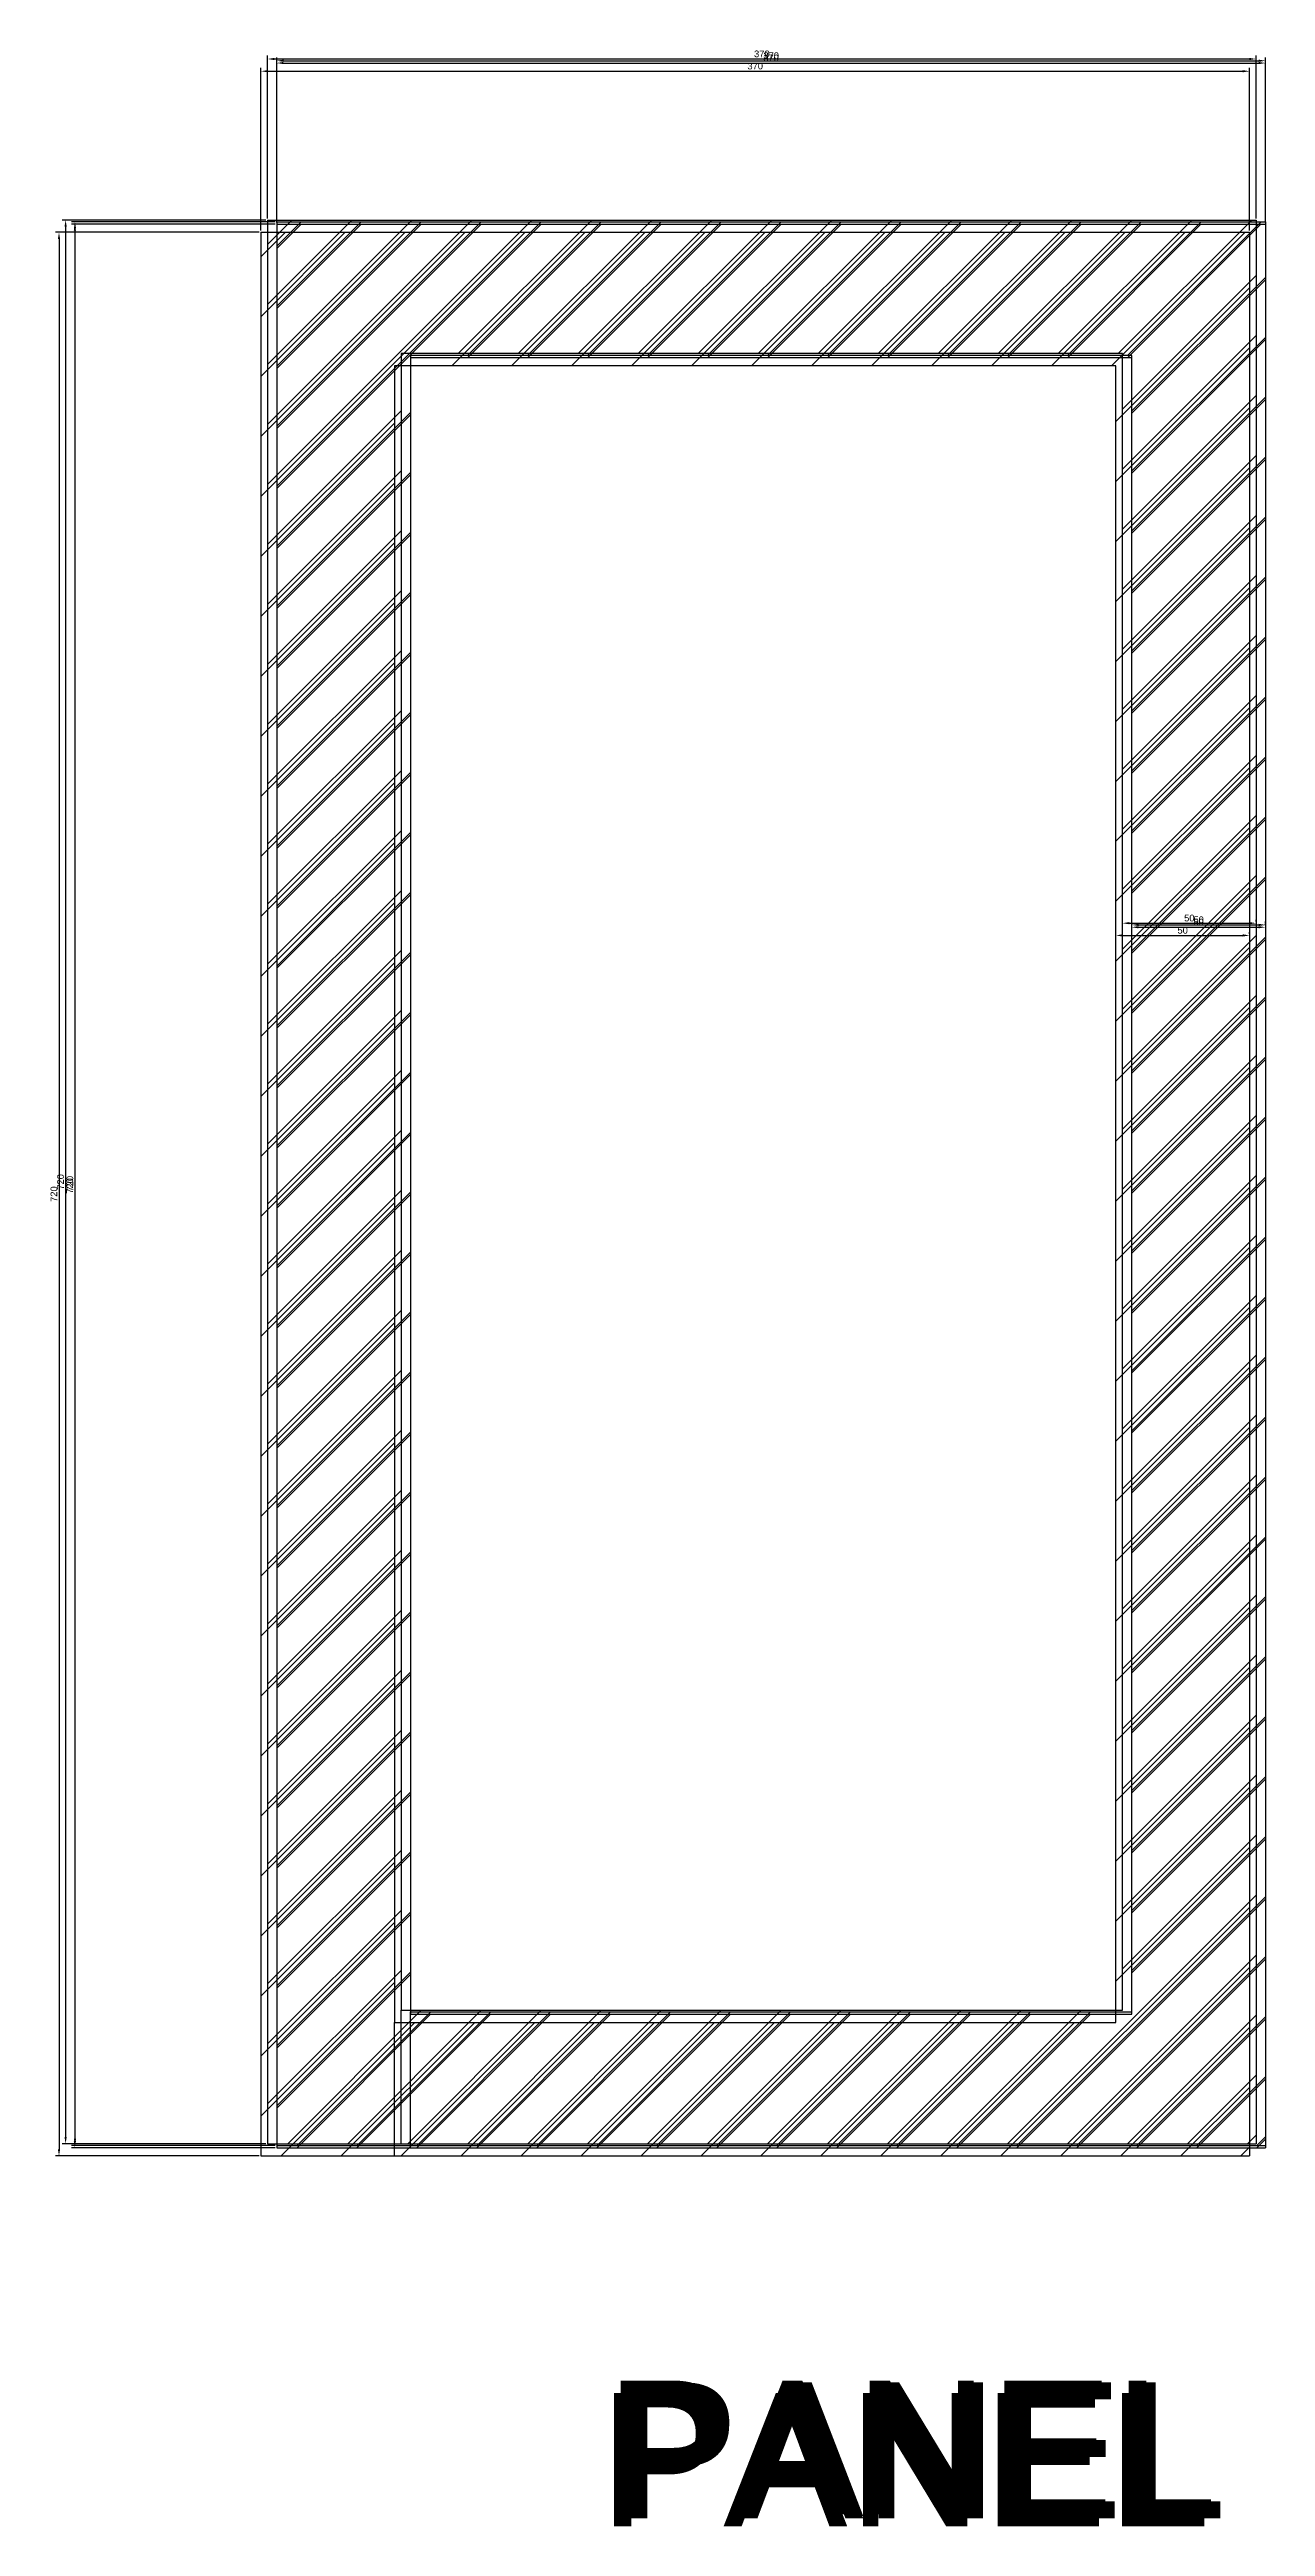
# Model space of a CAD drawing. Header units: metres. Extents: x 0 to 2377, y 0 to 2754.
# Drawn here: x 131 to 586, y 1585 to 2512 of the extents above; entities that cross this region are included whole.
import ezdxf

# ---------------------------------------------------------------- set-up
doc = ezdxf.new("R2010")
doc.units = ezdxf.units.M
doc.styles.get("Standard").update_dxf_attribs({"font": 'arial.ttf'})
doc.dimstyles.new('ISO-25', dxfattribs={"dimtxt": 2.5, "dimasz": 2.5, "dimexe": 1.25, "dimexo": 0.625, "dimtad": 1, "dimtxsty": 'Standard', "dimcen": 2.5, "dimadec": 0, "dimazin": 0, "dimtfac": 1, "dimtmove": 0, "dimatfit": 3, "dimfxl": 1, "dimarcsym": 0})

msp = doc.modelspace()

# ---------------------------------------------------------------- texts
at = {"char_height": 50, "attachment_point": 1}
for insert in [(336.42, 1634.733), (338.898, 1639.305), (342.368, 1637.793), (342.4, 1638.658)]:
    msp.add_mtext_dynamic_manual_height_columns('PANEL', width=411.88533, gutter_width=12.5, heights=[0], dxfattribs=dict(at, insert=insert))

# ---------------------------------------------------------------- blocks, each defined once
blk = doc.blocks.new('*D18')
at = {"color": 0, "lineweight": -2, "transparency": 16777216}
for p, q in [((209.99, 2444.03), (209.99, 2504.93)), ((212.49, 2503.68), (577.49, 2503.68)), ((579.99, 2444.03), (579.99, 2504.93))]:
    blk.add_line(p, q, dxfattribs=at)
at = {"color": 0, "transparency": 16777216}
for points in [[(212.49, 2504.1), (212.49, 2503.27), (209.99, 2503.68)], [(577.49, 2504.1), (577.49, 2503.27), (579.99, 2503.68)]]:
    blk.add_solid(points, dxfattribs=at)
at = {"layer": 'Defpoints', "color": 0, "transparency": 16777216}
for p in [(579.99, 2503.68), (209.99, 2443.41), (579.99, 2443.41)]:
    blk.add_point(p, dxfattribs=at)
at = {"color": 0, "transparency": 16777216, "insert": (394.99, 2505.59), "char_height": 2.5, "attachment_point": 5}
blk.add_mtext('370', dxfattribs=at)
blk = doc.blocks.new('*D19')
at = {"color": 0, "lineweight": -2, "transparency": 16777216}
for p, q in [((209.37, 2443.41), (133.17, 2443.41)), ((134.42, 2440.91), (134.42, 1725.91)), ((209.37, 1723.41), (133.17, 1723.41))]:
    blk.add_line(p, q, dxfattribs=at)
at = {"color": 0, "transparency": 16777216}
for points in [[(134, 2440.91), (134.84, 2440.91), (134.42, 2443.41)], [(134, 1725.91), (134.84, 1725.91), (134.42, 1723.41)]]:
    blk.add_solid(points, dxfattribs=at)
at = {"layer": 'Defpoints', "color": 0, "transparency": 16777216}
for p in [(209.99, 2443.41), (134.42, 1723.41), (209.99, 1723.41)]:
    blk.add_point(p, dxfattribs=at)
at = {"color": 0, "transparency": 16777216, "insert": (132.52, 2083.41), "char_height": 2.5, "attachment_point": 5, "rotation": 90}
blk.add_mtext('720', dxfattribs=at)
blk = doc.blocks.new('*D20')
at = {"color": 0, "lineweight": -2, "transparency": 16777216}
for p, q in [((529.99, 2180.87), (529.99, 2181.49)), ((532.49, 2180.24), (577.49, 2180.24)), ((579.99, 2180.87), (579.99, 2181.49))]:
    blk.add_line(p, q, dxfattribs=at)
at = {"color": 0, "transparency": 16777216}
for points in [[(532.49, 2180.66), (532.49, 2179.82), (529.99, 2180.24)], [(577.49, 2180.66), (577.49, 2179.82), (579.99, 2180.24)]]:
    blk.add_solid(points, dxfattribs=at)
at = {"layer": 'Defpoints', "color": 0, "transparency": 16777216}
for p in [(529.99, 2180.24), (579.99, 2180.24), (579.99, 2180.24)]:
    blk.add_point(p, dxfattribs=at)
at = {"color": 0, "transparency": 16777216, "insert": (554.99, 2182.14), "char_height": 2.5, "attachment_point": 5}
blk.add_mtext('50', dxfattribs=at)
blk = doc.blocks.new('*D29')
at = {"color": 0, "lineweight": -2, "transparency": 16777216}
for p, q in [((215.97, 2447.96), (215.97, 2508.86)), ((218.47, 2507.61), (583.47, 2507.61)), ((585.97, 2447.96), (585.97, 2508.86))]:
    blk.add_line(p, q, dxfattribs=at)
at = {"color": 0, "transparency": 16777216}
for points in [[(218.47, 2508.03), (218.47, 2507.19), (215.97, 2507.61)], [(583.47, 2508.03), (583.47, 2507.19), (585.97, 2507.61)]]:
    blk.add_solid(points, dxfattribs=at)
at = {"layer": 'Defpoints', "color": 0, "transparency": 16777216}
for p in [(585.97, 2507.61), (215.97, 2447.33), (585.97, 2447.33)]:
    blk.add_point(p, dxfattribs=at)
at = {"color": 0, "transparency": 16777216, "insert": (400.97, 2509.51), "char_height": 2.5, "attachment_point": 5}
blk.add_mtext('370', dxfattribs=at)
blk = doc.blocks.new('*D30')
at = {"color": 0, "lineweight": -2, "transparency": 16777216}
for p, q in [((215.35, 2447.33), (139.15, 2447.33)), ((140.4, 2444.83), (140.4, 1729.83)), ((215.35, 1727.33), (139.15, 1727.33))]:
    blk.add_line(p, q, dxfattribs=at)
at = {"color": 0, "transparency": 16777216}
for points in [[(139.98, 2444.83), (140.82, 2444.83), (140.4, 2447.33)], [(139.98, 1729.83), (140.82, 1729.83), (140.4, 1727.33)]]:
    blk.add_solid(points, dxfattribs=at)
at = {"layer": 'Defpoints', "color": 0, "transparency": 16777216}
for p in [(215.97, 2447.33), (140.4, 1727.33), (215.97, 1727.33)]:
    blk.add_point(p, dxfattribs=at)
at = {"color": 0, "transparency": 16777216, "insert": (138.5, 2087.33), "char_height": 2.5, "attachment_point": 5, "rotation": 90}
blk.add_mtext('720', dxfattribs=at)
blk = doc.blocks.new('*D31')
at = {"color": 0, "lineweight": -2, "transparency": 16777216}
for p, q in [((535.97, 2184.79), (535.97, 2185.42)), ((538.47, 2184.17), (583.47, 2184.17)), ((585.97, 2184.79), (585.97, 2185.42))]:
    blk.add_line(p, q, dxfattribs=at)
at = {"color": 0, "transparency": 16777216}
for points in [[(538.47, 2184.58), (538.47, 2183.75), (535.97, 2184.17)], [(583.47, 2184.58), (583.47, 2183.75), (585.97, 2184.17)]]:
    blk.add_solid(points, dxfattribs=at)
at = {"layer": 'Defpoints', "color": 0, "transparency": 16777216}
for p in [(535.97, 2184.17), (585.97, 2184.17), (585.97, 2184.17)]:
    blk.add_point(p, dxfattribs=at)
at = {"color": 0, "transparency": 16777216, "insert": (560.97, 2186.07), "char_height": 2.5, "attachment_point": 5}
blk.add_mtext('50', dxfattribs=at)
blk = doc.blocks.new('*D40')
at = {"color": 0, "lineweight": -2, "transparency": 16777216}
for p, q in [((215.94, 2447.09), (215.94, 2507.99)), ((218.44, 2506.74), (583.44, 2506.74)), ((585.94, 2447.09), (585.94, 2507.99))]:
    blk.add_line(p, q, dxfattribs=at)
at = {"color": 0, "transparency": 16777216}
for points in [[(218.44, 2507.16), (218.44, 2506.33), (215.94, 2506.74)], [(583.44, 2507.16), (583.44, 2506.33), (585.94, 2506.74)]]:
    blk.add_solid(points, dxfattribs=at)
at = {"layer": 'Defpoints', "color": 0, "transparency": 16777216}
for p in [(585.94, 2506.74), (215.94, 2446.47), (585.94, 2446.47)]:
    blk.add_point(p, dxfattribs=at)
at = {"color": 0, "transparency": 16777216, "insert": (400.94, 2508.65), "char_height": 2.5, "attachment_point": 5}
blk.add_mtext('370', dxfattribs=at)
blk = doc.blocks.new('*D41')
at = {"color": 0, "lineweight": -2, "transparency": 16777216}
for p, q in [((215.31, 2446.47), (139.12, 2446.47)), ((140.37, 2443.97), (140.37, 1728.97)), ((215.31, 1726.47), (139.12, 1726.47))]:
    blk.add_line(p, q, dxfattribs=at)
at = {"color": 0, "transparency": 16777216}
for points in [[(139.95, 2443.97), (140.78, 2443.97), (140.37, 2446.47)], [(139.95, 1728.97), (140.78, 1728.97), (140.37, 1726.47)]]:
    blk.add_solid(points, dxfattribs=at)
at = {"layer": 'Defpoints', "color": 0, "transparency": 16777216}
for p in [(215.94, 2446.47), (140.37, 1726.47), (215.94, 1726.47)]:
    blk.add_point(p, dxfattribs=at)
at = {"color": 0, "transparency": 16777216, "insert": (138.47, 2086.47), "char_height": 2.5, "attachment_point": 5, "rotation": 90}
blk.add_mtext('720', dxfattribs=at)
blk = doc.blocks.new('*D42')
at = {"color": 0, "lineweight": -2, "transparency": 16777216}
for p, q in [((535.94, 2183.93), (535.94, 2184.55)), ((538.44, 2183.3), (583.44, 2183.3)), ((585.94, 2183.93), (585.94, 2184.55))]:
    blk.add_line(p, q, dxfattribs=at)
at = {"color": 0, "transparency": 16777216}
for points in [[(538.44, 2183.72), (538.44, 2182.88), (535.94, 2183.3)], [(583.44, 2183.72), (583.44, 2182.88), (585.94, 2183.3)]]:
    blk.add_solid(points, dxfattribs=at)
at = {"layer": 'Defpoints', "color": 0, "transparency": 16777216}
for p in [(535.94, 2183.3), (585.94, 2183.3), (585.94, 2183.3)]:
    blk.add_point(p, dxfattribs=at)
at = {"color": 0, "transparency": 16777216, "insert": (560.94, 2185.2), "char_height": 2.5, "attachment_point": 5}
blk.add_mtext('50', dxfattribs=at)
blk = doc.blocks.new('*D59')
at = {"color": 0, "lineweight": -2, "transparency": 16777216}
for p, q in [((212.47, 2448.6), (212.47, 2509.51)), ((214.97, 2508.26), (579.97, 2508.26)), ((582.47, 2448.6), (582.47, 2509.51))]:
    blk.add_line(p, q, dxfattribs=at)
at = {"color": 0, "transparency": 16777216}
for points in [[(214.97, 2508.67), (214.97, 2507.84), (212.47, 2508.26)], [(579.97, 2508.67), (579.97, 2507.84), (582.47, 2508.26)]]:
    blk.add_solid(points, dxfattribs=at)
at = {"layer": 'Defpoints', "color": 0, "transparency": 16777216}
for p in [(582.47, 2508.26), (212.47, 2447.98), (582.47, 2447.98)]:
    blk.add_point(p, dxfattribs=at)
at = {"color": 0, "transparency": 16777216, "insert": (397.47, 2510.16), "char_height": 2.5, "attachment_point": 5}
blk.add_mtext('370', dxfattribs=at)
blk = doc.blocks.new('*D60')
at = {"color": 0, "lineweight": -2, "transparency": 16777216}
for p, q in [((211.84, 2447.98), (135.65, 2447.98)), ((136.9, 2445.48), (136.9, 1730.48)), ((211.84, 1727.98), (135.65, 1727.98))]:
    blk.add_line(p, q, dxfattribs=at)
at = {"color": 0, "transparency": 16777216}
for points in [[(136.48, 2445.48), (137.31, 2445.48), (136.9, 2447.98)], [(136.48, 1730.48), (137.31, 1730.48), (136.9, 1727.98)]]:
    blk.add_solid(points, dxfattribs=at)
at = {"layer": 'Defpoints', "color": 0, "transparency": 16777216}
for p in [(212.47, 2447.98), (136.9, 1727.98), (212.47, 1727.98)]:
    blk.add_point(p, dxfattribs=at)
at = {"color": 0, "transparency": 16777216, "insert": (135, 2087.98), "char_height": 2.5, "attachment_point": 5, "rotation": 90}
blk.add_mtext('720', dxfattribs=at)
blk = doc.blocks.new('*D61')
at = {"color": 0, "lineweight": -2, "transparency": 16777216}
for p, q in [((532.47, 2185.44), (532.47, 2186.06)), ((534.97, 2184.81), (579.97, 2184.81)), ((582.47, 2185.44), (582.47, 2186.06))]:
    blk.add_line(p, q, dxfattribs=at)
at = {"color": 0, "transparency": 16777216}
for points in [[(534.97, 2185.23), (534.97, 2184.4), (532.47, 2184.81)], [(579.97, 2185.23), (579.97, 2184.4), (582.47, 2184.81)]]:
    blk.add_solid(points, dxfattribs=at)
at = {"layer": 'Defpoints', "color": 0, "transparency": 16777216}
for p in [(532.47, 2184.81), (582.47, 2184.81), (582.47, 2184.81)]:
    blk.add_point(p, dxfattribs=at)
at = {"color": 0, "transparency": 16777216, "insert": (557.47, 2186.71), "char_height": 2.5, "attachment_point": 5}
blk.add_mtext('50', dxfattribs=at)

# ---------------------------------------------------------------- dimensions: what is measured, and where the dimension line sits
for base, p1, p2, picture, middle in [((579.992, 2503.685), (209.992, 2443.407), (579.992, 2443.407), '*D18', (394.992, 2505.587)), ((582.47, 2508.257), (212.47, 2447.979), (582.47, 2447.979), '*D59', (397.47, 2510.159)), ((585.94, 2506.744), (215.94, 2446.466), (585.94, 2446.466), '*D40', (400.94, 2508.646)), ((585.972, 2507.61), (215.972, 2447.331), (585.972, 2447.331), '*D29', (400.972, 2509.512))]:
    dim = msp.add_linear_dim(base=base, p1=p1, p2=p2, dimstyle='ISO-25')
    dim.commit()
    dim.dimension.update_dxf_attribs({"geometry": picture, "text_midpoint": middle})
for base, p1, p2, angle, picture, middle in [((136.897, 1727.979), (212.47, 2447.979), (212.47, 1727.979), 90, '*D60', (134.996, 2087.979)), ((134.419, 1723.407), (209.992, 2443.407), (209.992, 1723.407), 90, '*D19', (132.518, 2083.407)), ((140.367, 1726.466), (215.94, 2446.466), (215.94, 1726.466), 90, '*D41', (138.466, 2086.466)), ((140.399, 1727.331), (215.972, 2447.331), (215.972, 1727.331), 90, '*D30', (138.498, 2087.331)), ((582.47, 2184.814), (532.47, 2184.814), (582.47, 2184.814), 180, '*D61', (557.47, 2186.715)), ((579.992, 2180.241), (529.992, 2180.241), (579.992, 2180.241), 180, '*D20', (554.992, 2182.143)), ((585.94, 2183.301), (535.94, 2183.301), (585.94, 2183.301), 180, '*D42', (560.94, 2185.202)), ((585.972, 2184.166), (535.972, 2184.166), (585.972, 2184.166), 180, '*D31', (560.972, 2186.068))]:
    dim = msp.add_linear_dim(base=base, p1=p1, p2=p2, angle=angle, dimstyle='ISO-25')
    dim.commit()
    dim.dimension.update_dxf_attribs({"geometry": picture, "text_midpoint": middle})

# ---------------------------------------------------------------- hatches: boundary and pattern name
h = msp.add_hatch()
h.set_pattern_fill('ANSI31', color=256, scale=5)
h.set_pattern_definition([(45, (-962.959, 410.284), (-11.22532, 11.22532), [])])
h.paths.add_polyline_path([(582.47, 2447.979), (212.47, 2447.979), (212.47, 1727.979), (262.47, 1727.979), (262.47, 1777.979), (262.47, 2397.979), (532.47, 2397.979), (532.47, 1777.979), (262.47, 1777.979), (262.47, 1727.979), (582.47, 1727.979)])
h = msp.add_hatch()
h.set_pattern_fill('ANSI31', color=256, scale=5)
h.set_pattern_definition([(45, (-965.437, 405.712), (-11.22532, 11.22532), [])])
h.paths.add_polyline_path([(579.992, 2443.407), (209.992, 2443.407), (209.992, 1723.407), (259.992, 1723.407), (259.992, 1773.407), (259.992, 2393.407), (529.992, 2393.407), (529.992, 1773.407), (259.992, 1773.407), (259.992, 1723.407), (579.992, 1723.407)])
h = msp.add_hatch()
h.set_pattern_fill('ANSI31', color=256, scale=5)
h.set_pattern_definition([(45, (-959.489, 408.772), (-11.22532, 11.22532), [])])
h.paths.add_polyline_path([(585.94, 2446.466), (215.94, 2446.466), (215.94, 1726.466), (265.94, 1726.466), (265.94, 1776.466), (265.94, 2396.466), (535.94, 2396.466), (535.94, 1776.466), (265.94, 1776.466), (265.94, 1726.466), (585.94, 1726.466)])
h = msp.add_hatch()
h.set_pattern_fill('ANSI31', color=256, scale=5)
h.set_pattern_definition([(45, (-959.457, 409.637), (-11.22532, 11.22532), [])])
h.paths.add_polyline_path([(585.972, 2447.331), (215.972, 2447.331), (215.972, 1727.331), (265.972, 1727.331), (265.972, 1777.331), (265.972, 2397.331), (535.972, 2397.331), (535.972, 1777.331), (265.972, 1777.331), (265.972, 1727.331), (585.972, 1727.331)])

# ---------------------------------------------------------------- linework, layer by layer
for p, q in [((212.47, 2447.979), (212.47, 1727.979)), ((212.47, 2447.979), (582.47, 2447.979)), ((582.47, 2447.979), (582.47, 1727.979)), ((209.992, 2443.407), (209.992, 1723.407)), ((209.992, 2443.407), (579.992, 2443.407)), ((215.94, 2446.466), (215.94, 1726.466)), ((215.94, 2446.466), (585.94, 2446.466)), ((215.972, 2447.331), (215.972, 1727.331)), ((215.972, 2447.331), (585.972, 2447.331)), ((579.992, 2443.407), (579.992, 1723.407)), ((585.94, 2446.466), (585.94, 1726.466)), ((585.972, 2447.331), (585.972, 1727.331)), ((529.992, 2393.407), (259.992, 2393.407)), ((259.992, 2393.407), (259.992, 1773.407)), ((532.47, 2397.979), (262.47, 2397.979)), ((262.47, 2397.979), (262.47, 1777.979)), ((535.94, 2396.466), (265.94, 2396.466)), ((265.94, 2396.466), (265.94, 1776.466)), ((535.972, 2397.331), (265.972, 2397.331)), ((265.972, 2397.331), (265.972, 1777.331)), ((529.992, 1773.407), (529.992, 2393.407)), ((532.47, 1777.979), (532.47, 2397.979)), ((535.94, 1776.466), (535.94, 2396.466)), ((535.972, 1777.331), (535.972, 2397.331)), ((259.992, 1723.407), (259.992, 1773.407)), ((259.992, 1773.407), (529.992, 1773.407)), ((262.47, 1727.979), (262.47, 1777.979)), ((262.47, 1777.979), (532.47, 1777.979)), ((265.94, 1726.466), (265.94, 1776.466)), ((265.94, 1776.466), (535.94, 1776.466)), ((265.972, 1727.331), (265.972, 1777.331)), ((265.972, 1777.331), (535.972, 1777.331)), ((212.47, 1727.979), (582.47, 1727.979)), ((212.47, 1727.979), (262.47, 1727.979)), ((215.94, 1726.466), (585.94, 1726.466)), ((215.94, 1726.466), (265.94, 1726.466)), ((215.972, 1727.331), (585.972, 1727.331)), ((215.972, 1727.331), (265.972, 1727.331)), ((209.992, 1723.407), (579.992, 1723.407)), ((209.992, 1723.407), (259.992, 1723.407))]:
    msp.add_line(p, q)

msp.set_redraw_order([(e.dxf.handle, doc.entitydb.next_handle()) for e in msp.query("TEXT MTEXT ATTDEF DIMENSION ARC_DIMENSION")])  # texts and dimensions are drawn at this point

doc.saveas('drawing.dxf')
